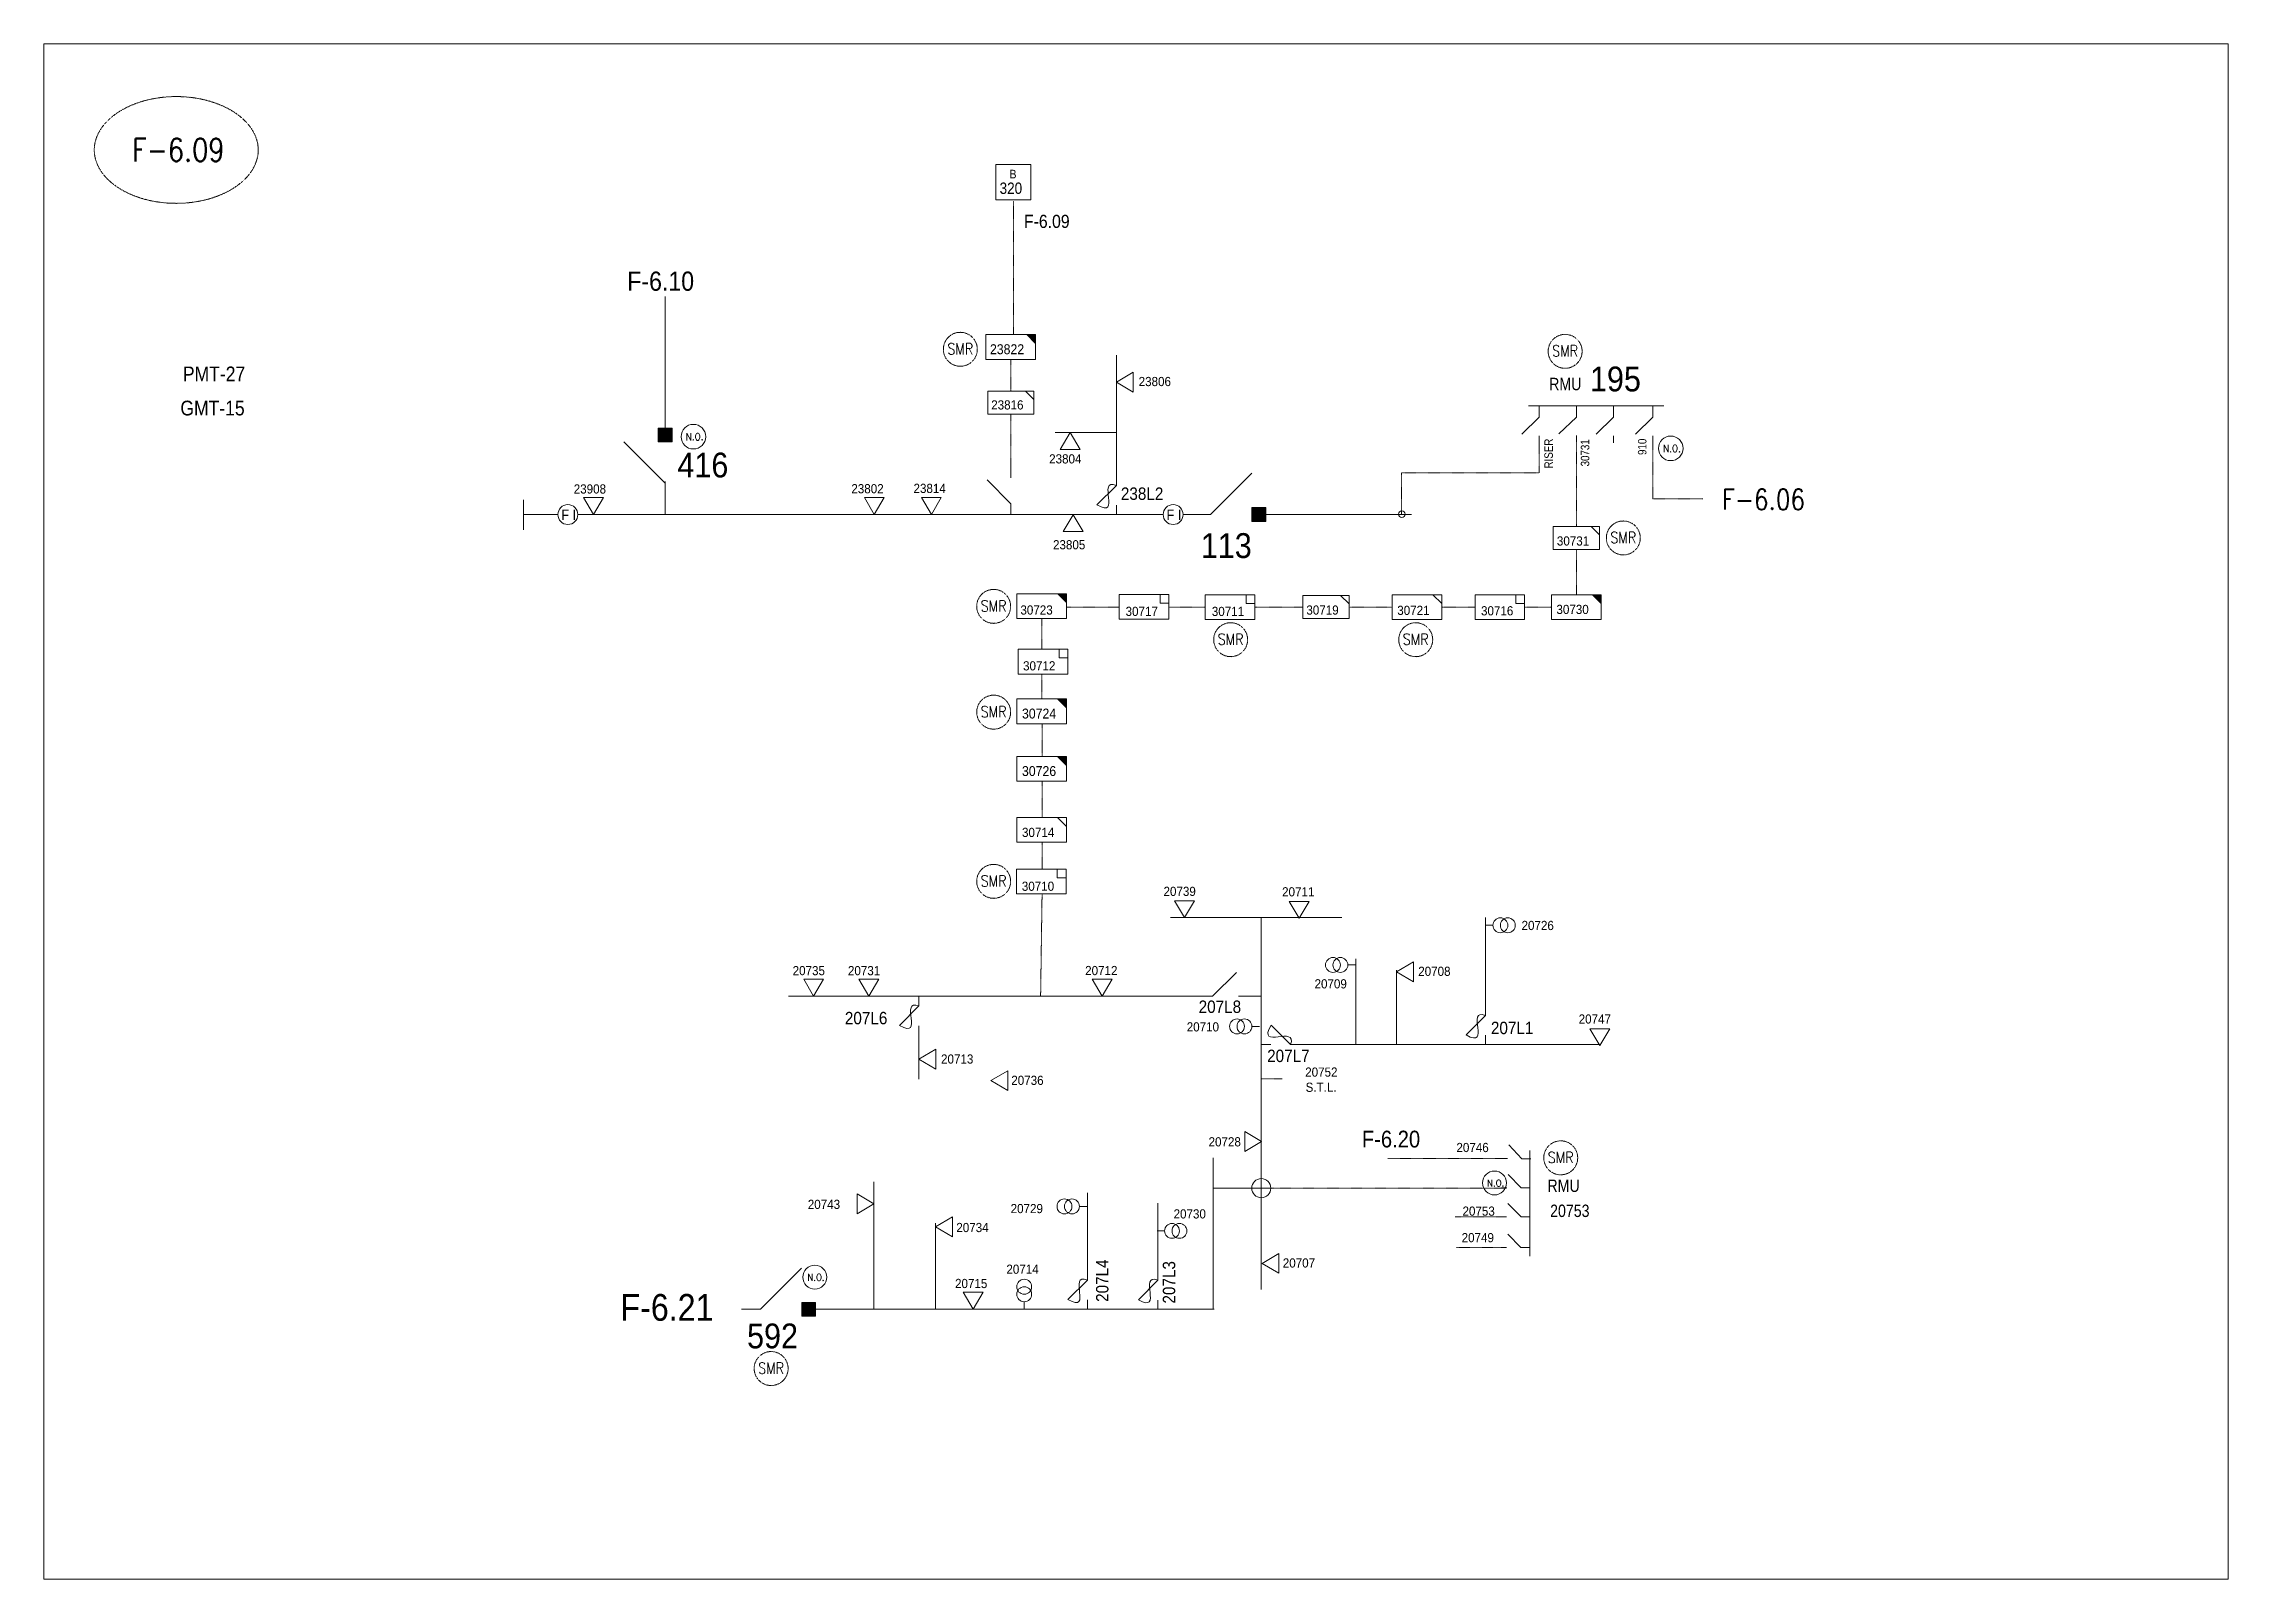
# Model space of a CAD drawing. Header units: metres. Extents: x 65984 to 144644, y -19036 to 23726.
# Drawn here: x 101588 to 102468, y 9040 to 9659 of the extents above; entities that cross this region are included whole.
import ezdxf
from ezdxf.enums import TextEntityAlignment as Align

# ---------------------------------------------------------------- set-up
doc = ezdxf.new("R2010")
doc.units = ezdxf.units.M
doc.header["$MEASUREMENT"] = 0
doc.linetypes.add('DGN Style 3', pattern=[0.013877, 0, -0.013877])
doc.layers.get('0').update_dxf_attribs({"color": 95, "lineweight": 40})
for name, color, linetype, lineweight in [('ABS', 7, 'Continuous', 40), ('ABS NUMBER', 112, 'Continuous', 30), ('d_eos', 111, 'Continuous', 40), ('d_fco', 5, 'Continuous', 40), ('d_fco text', 95, 'Continuous', 40), ('d_oh branch', 94, 'Continuous', 40), ('d_switch', 95, 'Continuous', 40), ('d_tf', 1, 'Continuous', 40), ('d_tf no', 6, 'Continuous', 40), ('d_tf_200', 1, 'Continuous', 40), ('d_ug cable', 95, 'Continuous', 40), ('d_unit sub', 7, 'Continuous', 40), ('EARTH FAULT INDICATOR', 95, 'Continuous', 40), ('FDR  2  17', 98, 'Continuous', 40), ('fedr no', 95, 'Continuous', 40), ('GRID STATION  04', 7, 'Continuous', 40), ('GRID STATION 01', 7, 'Continuous', 40), ('Level 37', 7, 'Continuous', 0), ('O H MAIN FEEDER', 4, 'Continuous', 100), ('SW N O', 114, 'Continuous', 30)]:
    doc.layers.add(name, color=color, linetype=linetype, lineweight=lineweight)
doc.styles.add('NASKHF', font='naskhf.shx', dxfattribs={"height": 8})
doc.styles.add('Style-Andalus', font='andlso.ttf')
doc.styles.add('Style-Arial', font='arial.ttf')
doc.styles.add('Style-ENGINEERING', font='ENGINEERING.shx')
doc.styles.add('Style-msdefault', font='msdefault.shx')
doc.styles.add('Style-STANDARD', font='STANDARD.shx')

msp = doc.modelspace()

# ---------------------------------------------------------------- texts
at = {"layer": 'ABS NUMBER', "color": 2, "lineweight": 13, "style": 'Style-Arial', "width": 0.88}
for s, p in [('416', (101843.23, 9494.21)), ('592', (101871.29, 9143.43))]:
    msp.add_text(s, height=10, dxfattribs=at).set_placement(p, align=Align.TOP_LEFT)
at = {"layer": 'ABS NUMBER', "color": 7, "lineweight": 13, "style": 'Style-Arial', "width": 0.88}
msp.add_text('113', height=10, dxfattribs=at).set_placement((102054.07, 9461.76), align=Align.TOP_LEFT)
at = {"layer": 'd_fco text', "color": 94, "linetype": 'Continuous', "lineweight": 13, "style": 'Style-msdefault', "width": 0.92}
for s, p in [('238L2', (102021.86, 9480.17)), ('207L6', (101910.69, 9268.96)), ('207L8', (102053.19, 9273.53)), ('207L1', (102170.91, 9264.98)), ('207L7', (102080.77, 9253.74))]:
    msp.add_text(s, height=5, dxfattribs=at).set_placement(p, align=Align.TOP_LEFT)
for s, p in [('207L4', (102011.85, 9152.14)), ('207L3', (102038.75, 9151.47))]:
    msp.add_text(s, height=5, rotation=90, dxfattribs=at).set_placement(p, align=Align.TOP_LEFT)
at = {"layer": 'd_switch', "color": 7, "linetype": 'Continuous', "lineweight": 13, "insert": (101982.82, 9589.99), "char_height": 5.2887, "attachment_point": 1, "style": 'NASKHF'}
msp.add_mtext('\\Fmsdefault;\\H1x;\\W0.9;F-6.09\\P', dxfattribs=at)
at = {"layer": 'd_switch', "color": 55, "linetype": 'Continuous', "lineweight": 13, "attachment_point": 1, "style": 'NASKHF'}
for s, insert, char_height in [('\\Fmsdefault;\\H1x;\\W0.9;F-6.10', (101823.03, 9567.13), 7.7408), ('\\Fmsdefault;\\H1x;\\W0.9;F-6.20\\P', (102118.92, 9221.1), 6.7502), ('\\Fmsdefault;\\H1x;\\W0.9;F-6.21\\P', (101820.3, 9155.32), 10.7696)]:
    msp.add_mtext(s, dxfattribs=dict(at, insert=insert, char_height=char_height))
at = {"layer": 'd_tf no', "color": 2, "lineweight": 13, "style": 'Style-msdefault'}
for s, height, width, p in [('23822', 4, 0.925, (101969.13, 9537.85)), ('30723', 3.7, 0.945946, (101981.39, 9432.68)), ('30711', 3.7, 0.945946, (102058.49, 9432.1)), ('30721', 3.7, 0.945946, (102133.18, 9432.52)), ('30724', 4, 0.925, (101982.03, 9391.11)), ('30710', 3.7, 0.945946, (101981.96, 9321.41)), ('20746', 3.7, 0.945946, (102157.02, 9216.18)), ('20753', 3.7, 0.945946, (102159.46, 9190.55)), ('20749', 3.7, 0.945946, (102159.11, 9179.87))]:
    msp.add_text(s, height=height, dxfattribs=dict(at, width=width)).set_placement(p, align=Align.TOP_LEFT)
at = {"layer": 'd_tf no', "color": 94, "linetype": 'Continuous', "lineweight": 13, "style": 'Style-msdefault', "width": 0.945946}
for s, p in [('23806', (102029.02, 9524.69)), ('23816', (101969.63, 9515.28)), ('23804', (101992.97, 9493.54)), ('23908', (101801.48, 9481.42)), ('23802', (101913.29, 9481.52)), ('23814', (101938.33, 9481.65)), ('23805', (101994.52, 9458.95)), ('30719', (102096.57, 9432.65))]:
    msp.add_text(s, height=3.7, dxfattribs=at).set_placement(p, align=Align.TOP_LEFT)
at = {"layer": 'd_tf no', "color": 2, "linetype": 'Continuous', "lineweight": 13, "style": 'Style-msdefault', "width": 0.945946}
msp.add_text('30731', height=3.7, dxfattribs=at).set_placement((102197.48, 9460.48), align=Align.TOP_LEFT)
at = {"layer": 'd_tf no', "color": 94, "lineweight": 13, "style": 'Style-msdefault'}
for s, height, width, p in [('30717', 3.7, 0.945946, (102023.75, 9432.12)), ('30716', 3.7, 0.945946, (102166.92, 9432.35)), ('30730', 3.7, 0.945946, (102197.3, 9432.9)), ('30712', 3.7, 0.945946, (101982.46, 9410.18)), ('30726', 4, 0.925, (101982.03, 9367.95)), ('30714', 3.7, 0.945946, (101982.03, 9343.09)), ('20739', 3.7, 0.945946, (102039.03, 9319.34)), ('20711', 3.7, 0.945946, (102086.8, 9319.16)), ('20726', 3.7, 0.945946, (102183.24, 9305.61)), ('20735', 3.7, 0.945946, (101889.65, 9287.41)), ('20731', 3.7, 0.945946, (101911.91, 9287.41)), ('20712', 3.7, 0.945946, (102007.47, 9287.45)), ('20708', 3.7, 0.945946, (102141.63, 9287.15)), ('20747', 3.7, 0.945946, (102206.25, 9267.93)), ('20710', 3.7, 0.945946, (102048.38, 9264.77)), ('20736', 3.7, 0.945946, (101977.71, 9243.24)), ('20752', 3.7, 0.945946, (102096.1, 9246.55)), ('S.T.L.', 3.7, 0.945946, (102096.26, 9240.45)), ('20743', 3.7, 0.945946, (101895.75, 9193.28)), ('20729', 3.7, 0.945946, (101977.45, 9191.58)), ('20734', 3.7, 0.945946, (101955.58, 9183.95)), ('20707', 3.7, 0.945946, (102087.08, 9169.68)), ('20715', 3.7, 0.945946, (101955.06, 9161.41)), ('20714', 3.7, 0.945946, (101975.74, 9167.16))]:
    msp.add_text(s, height=height, dxfattribs=dict(at, width=width)).set_placement(p, align=Align.TOP_LEFT)
at = {"layer": 'd_tf no', "color": 94, "lineweight": 13, "style": 'Style-msdefault', "width": 0.945946}
for s, p in [('20709', (102112.88, 9282.1)), ('20728', (102070.19, 9218.47)), ('20730', (102056.1, 9189.44))]:
    msp.add_text(s, height=3.7, dxfattribs=at).set_placement(p, align=Align.TOP_RIGHT)
msp.add_text('20713', height=3.7, dxfattribs=at).set_placement((101949.42, 9248.11))
at = {"layer": 'd_tf no', "color": 1, "linetype": 'Continuous', "lineweight": 40, "ltscale": 0.684782, "char_height": 4.5071, "attachment_point": 5, "line_spacing_factor": 1.2, "style": 'Style-STANDARD'}
for insert in [(101957.19, 9535.99), (102200.79, 9535.17), (102224.23, 9460), (101970.61, 9432.45), (102066.07, 9419.03), (102140.61, 9419.03), (101970.61, 9389.85), (101970.61, 9321.69), (102199.02, 9210.34), (101880.97, 9125.47)]:
    msp.add_mtext('\\H1x;\\W0.909091;SMR\\P', dxfattribs=dict(at, insert=insert))
at = {"layer": 'fedr no', "color": 6, "linetype": 'Continuous', "lineweight": 13, "style": 'Style-STANDARD', "width": 0.909091}
msp.add_text('F-6.09', height=9.19, dxfattribs=at).set_placement((101642.23, 9616.11), align=Align.MIDDLE_CENTER)
at = {"layer": 'fedr no', "color": 55, "linetype": 'Continuous', "lineweight": 13, "style": 'Style-STANDARD', "width": 0.909091}
msp.add_text('F-6.06', height=8.271, dxfattribs=at).set_placement((102280.68, 9475.37), align=Align.MIDDLE_CENTER)
at = {"layer": 'GRID STATION  04', "color": 94, "linetype": 'Continuous', "lineweight": 13, "style": 'Style-msdefault', "width": 0.888889}
for s, height, p in [('320', 4.582, (101973.01, 9602.99)), ('B', 3.47, (101977.06, 9608.12))]:
    msp.add_text(s, height=height, dxfattribs=at).set_placement(p, align=Align.TOP_LEFT)
at = {"layer": 'GRID STATION 01', "linetype": 'Continuous', "lineweight": 13, "style": 'Style-msdefault', "width": 0.888889}
for s, p in [('PMT-27', (101644.04, 9528.89)), ('GMT-15', (101643.03, 9515.12))]:
    msp.add_text(s, height=5.94, dxfattribs=at).set_placement(p, align=Align.TOP_LEFT)
at = {"layer": 'Level 37', "color": 2, "linetype": 'Continuous', "lineweight": 13, "style": 'Style-msdefault', "width": 0.854701}
for s, p in [('RMU', (102200.86, 9521.84)), ('RMU', (102200.16, 9198.94)), ('20753', (102202.69, 9188.83))]:
    msp.add_text(s, height=4.993, dxfattribs=at).set_placement(p, align=Align.MIDDLE_CENTER)
at = {"layer": 'Level 37', "color": 2, "linetype": 'Continuous', "lineweight": 13, "style": 'Style-Arial', "width": 0.88}
msp.add_text('195', height=10, dxfattribs=at).set_placement((102210.81, 9528.86), align=Align.TOP_LEFT)
at = {"layer": 'Level 37', "color": 7, "linetype": 'Continuous', "lineweight": 13, "style": 'Style-ENGINEERING', "width": 0.857143}
for s, p in [('RISER', (102195.86, 9499.84)), ('30731', (102210.55, 9499.59)), ('910', (102233.55, 9499.84))]:
    msp.add_text(s, height=3.43, rotation=90, dxfattribs=at).set_placement(p, align=Align.RIGHT)

# ---------------------------------------------------------------- blocks, each defined once
blk = doc.blocks.new('TF_8')
at = {"color": 0, "linetype": 'ByBlock', "lineweight": -2}
blk.add_line((6.3, 4.95), (9.9, 1.35), dxfattribs=at)
blk.add_3dface([(-10.1, 4.95), (9.9, 4.95), (9.9, -5.05), (-10.1, -5.05)], dxfattribs=at)
blk = doc.blocks.new('SS')
at = {"color": 0, "linetype": 'ByBlock', "lineweight": -2, "flags": 128}
blk.add_lwpolyline([(6.95, 4.25), (10.45, 4.25), (10.45, 0.75)], close=True, dxfattribs=at)
at = {"color": 0, "linetype": 'ByBlock', "lineweight": -2, "extrusion": (0, 0, -1)}
blk.add_solid([(-6.95, 4.25), (-10.45, 4.25), (-10.45, 0.75)], dxfattribs=at)
at = {"color": 0, "linetype": 'ByBlock', "lineweight": -2}
blk.add_3dface([(-9.55, 4.25), (10.45, 4.25), (10.45, -5.75), (-9.55, -5.75)], dxfattribs=at)
blk = doc.blocks.new('TF3')
at = {"color": 0, "linetype": 'ByBlock', "lineweight": -2}
for p, q in [((11.3, 9), (18.3, 9)), ((18.3, 9), (18.3, 2))]:
    blk.add_line(p, q, dxfattribs=at)
at = {"color": 0, "linetype": 'ByBlock', "lineweight": -2, "flags": 128}
blk.add_lwpolyline([(18.3, 2), (11.3, 2), (11.3, 9)], dxfattribs=at)
at = {"color": 0, "linetype": 'ByBlock', "lineweight": -2}
blk.add_3dface([(-21.7, 9), (18.3, 9), (18.3, -11), (-21.7, -11)], dxfattribs=at)
blk = doc.blocks.new('*U1147')
at = {"layer": 'SW N O', "color": 91, "lineweight": 13, "ltscale": 0.426762}
blk.add_circle((0, 0), 16.8, dxfattribs=at)
at = {"layer": 'SW N O', "color": 91, "lineweight": 13, "style": 'Style-STANDARD'}
blk.add_text('N.O.', height=9.6, dxfattribs=at).set_placement((1.7, -0.2), align=Align.MIDDLE_CENTER)
blk = doc.blocks.new('ABS2_1_1')
at = {"color": 0, "linetype": 'ByBlock', "lineweight": -2, "ltscale": 500}
for q in [(-29900, 43500), (0, 0)]:
    blk.add_line((0, 13600), q, dxfattribs=at)
at = {"color": 0, "linetype": 'ByBlock', "lineweight": -2, "ltscale": 500, "flags": 128}
for points in [[(5000, 43600), (-5000, 43600), (-5000, 53600), (5000, 53600)], [(3791, 49653), (3791, 49653), (3791, 49653)]]:
    blk.add_lwpolyline(points, close=True, dxfattribs=at)
at = {"color": 0, "linetype": 'ByBlock', "lineweight": -2, "ltscale": 500}
for points in [[(5000, 43600), (-5000, 43600), (5000, 53600), (-5000, 53600)], [(3791, 49653), (3791, 49653), (3791, 49653)]]:
    blk.add_solid(points, dxfattribs=at)
blk = doc.blocks.new('*U1148')
at = {"layer": 'EARTH FAULT INDICATOR', "color": 94, "linetype": 'Continuous', "lineweight": 13}
blk.add_circle((0.02, 0.13), 4, dxfattribs=at)
at = {"layer": 'EARTH FAULT INDICATOR', "color": 94, "lineweight": 13, "style": 'Style-Andalus', "width": 0.9}
blk.add_text('F I', height=4.234, dxfattribs=at).set_placement((-2.61, 2.11), align=Align.TOP_LEFT)
blk = doc.blocks.new('FUSE01')
at = {"color": 0, "linetype": 'ByBlock', "lineweight": -2}
blk.add_line((0, -17.15), (0, -22.55), dxfattribs=at)
at = {"color": 0, "linetype": 'ByBlock', "lineweight": -2, "flags": 128}
blk.add_lwpolyline([(0, 0.05), (0, -5.75), (-11.2, -16.95)], dxfattribs=at)
at = {"color": 0, "linetype": 'ByBlock', "lineweight": -2}
blk.add_open_spline([(-11.2, -16.95), (3.4, -25.35), (-11.6, -1.35), (0, -5.75)], degree=3, dxfattribs=at)
blk = doc.blocks.new('exist.us-1000kva')
at = {"color": 0, "linetype": 'ByBlock', "lineweight": -2, "flags": 128}
blk.add_lwpolyline([(40, 12.9), (32.8, 20), (40, 20)], close=True, dxfattribs=at)
at = {"color": 0, "linetype": 'ByBlock', "lineweight": -2, "extrusion": (0, 0, -1)}
blk.add_solid([(-40, 12.9), (-32.8, 20), (-40, 20)], dxfattribs=at)
at = {"color": 0, "linetype": 'ByBlock', "lineweight": -2, "xscale": 2, "yscale": 2}
blk.add_blockref('TF_8', (20.2, 10.1), dxfattribs=at)
blk = doc.blocks.new('*U1149')
at = {"layer": 'SW N O', "color": 3, "lineweight": 13, "ltscale": 0.426762}
blk.add_circle((0, 0), 16.8, dxfattribs=at)
at = {"layer": 'SW N O', "color": 3, "lineweight": 13, "style": 'Style-STANDARD'}
blk.add_text('N.O.', height=9.6, dxfattribs=at).set_placement((1.7, -0.2), align=Align.MIDDLE_CENTER)
blk = doc.blocks.new('TRA1_985')
at = {"layer": 'd_tf', "color": 94, "linetype": 'Continuous', "lineweight": 13, "ltscale": 0.000392162, "flags": 128}
blk.add_lwpolyline([(10, -17), (0, 0), (-10, -17)], close=True, dxfattribs=at)
blk = doc.blocks.new('TRA1_984')
at = {"layer": 'd_tf', "color": 94, "linetype": 'Continuous', "lineweight": 13, "ltscale": 0.000392162, "xscale": 1.000046564039522, "yscale": 1.000046564039522, "zscale": 1.000046564039522, "rotation": 180}
blk.add_blockref('TRA1_985', (0, 0), dxfattribs=at)
blk = doc.blocks.new('TFU_118')
at = {"layer": 'd_tf_200', "color": 94, "linetype": 'Continuous', "lineweight": 13}
blk.add_line((0, 10), (0, 0), dxfattribs=at)
at = {"layer": 'd_tf_200', "color": 94, "linetype": 'Continuous', "lineweight": 13, "extrusion": (0, 0, -1)}
for centre in [(0, 30), (0, 20)]:
    blk.add_circle(centre, 10, dxfattribs=at)
blk = doc.blocks.new('*U3603')
at = {"layer": 'ABS', "color": 94, "linetype": 'Continuous', "lineweight": 13, "ltscale": 0.176941}
for p, q in [((-8.3, 9.1), (-8.3, 16.6)), ((-8.3, 9.1), (8.3, -7.6)), ((-8.3, -16.6), (-8.3, -9))]:
    blk.add_line(p, q, dxfattribs=at)
blk = doc.blocks.new('TRA1_1503')
at = {"layer": 'd_tf', "color": 94, "linetype": 'Continuous', "lineweight": 13, "ltscale": 0.000359776, "flags": 128}
blk.add_lwpolyline([(9.9, -17), (-0.1, 0), (-10.1, -17)], close=True, dxfattribs=at)
blk = doc.blocks.new('TRA1_1502')
at = {"layer": 'd_tf', "color": 94, "linetype": 'Continuous', "lineweight": 13, "ltscale": 0.000359776, "xscale": 1.000046564039524, "yscale": 1.000046564039524, "zscale": 1.000046564039524, "rotation": 180}
blk.add_blockref('TRA1_1503', (0, 0), dxfattribs=at)
blk = doc.blocks.new('TRA1_1505')
at = {"layer": 'd_tf', "color": 94, "linetype": 'Continuous', "lineweight": 13, "ltscale": 0.000355616, "flags": 128}
blk.add_lwpolyline([(10, -17), (0, 0), (-10, -17)], close=True, dxfattribs=at)
blk = doc.blocks.new('TRA1_1504')
at = {"layer": 'd_tf', "color": 94, "linetype": 'Continuous', "lineweight": 13, "ltscale": 0.000355616, "xscale": 1.000046564039523, "yscale": 1.000046564039523, "zscale": 1.000046564039523, "rotation": 180}
blk.add_blockref('TRA1_1505', (0, 0), dxfattribs=at)
blk = doc.blocks.new('TRA1_1507')
at = {"layer": 'd_tf', "color": 94, "linetype": 'Continuous', "lineweight": 13, "ltscale": 0.000355616, "flags": 128}
blk.add_lwpolyline([(10, -17), (0, 0), (-10, -17)], close=True, dxfattribs=at)
blk = doc.blocks.new('TRA1_1506')
at = {"layer": 'd_tf', "color": 94, "linetype": 'Continuous', "lineweight": 13, "ltscale": 0.000355616, "xscale": 1.000046564039523, "yscale": 1.000046564039523, "zscale": 1.000046564039523, "rotation": 180}
blk.add_blockref('TRA1_1507', (0, 0), dxfattribs=at)
blk = doc.blocks.new('*U1151')
at = {"layer": 'SW N O', "color": 3, "lineweight": 13, "ltscale": 0.426762}
blk.add_circle((0, 0), 16.8, dxfattribs=at)
at = {"layer": 'SW N O', "color": 3, "lineweight": 13, "style": 'Style-STANDARD'}
blk.add_text('N.O.', height=9.6, dxfattribs=at).set_placement((1.7, -0.2), align=Align.MIDDLE_CENTER)
blk = doc.blocks.new('*U4280')
at = {"layer": 'SW N O', "color": 91, "lineweight": 13, "ltscale": 0.426762}
blk.add_circle((0, 0), 16.8, dxfattribs=at)
at = {"layer": 'SW N O', "color": 91, "lineweight": 13, "style": 'Style-STANDARD'}
blk.add_text('N.O.', height=9.6, dxfattribs=at).set_placement((1.7, -0.2), align=Align.MIDDLE_CENTER)

# ---------------------------------------------------------------- linework, layer by layer
at = {"layer": 'd_eos', "color": 2, "linetype": 'Continuous', "lineweight": 13, "ltscale": 0.478599}
for p, q in [((102240.51, 9513.07), (102185.99, 9513.07)), ((102190.34, 9513.07), (102190.34, 9508.42)), ((102205.33, 9513.17), (102205.33, 9508.52)), ((102220.33, 9513.07), (102220.33, 9508.42)), ((102236.14, 9513.07), (102236.14, 9508.42)), ((102190.34, 9508.42), (102183.34, 9501.63)), ((102205.33, 9508.52), (102198.33, 9501.73)), ((102220.33, 9508.42), (102213.33, 9501.63)), ((102236.14, 9508.42), (102229.14, 9501.63))]:
    msp.add_line(p, q, dxfattribs=at)
at = {"layer": 'd_eos', "color": 94, "linetype": 'Continuous', "lineweight": 13, "ltscale": 0.478599}
for p, q in [((102190.34, 9500.98), (102190.34, 9498.16)), ((102205.33, 9501.08), (102205.33, 9498.26)), ((102220.33, 9500.98), (102220.33, 9498.16)), ((102236.14, 9500.98), (102236.14, 9498.16))]:
    msp.add_line(p, q, dxfattribs=at)
at = {"layer": 'd_eos', "color": 2, "linetype": 'Continuous', "lineweight": 13, "ltscale": 0.408271}
for p, q in [((102183.39, 9209.79), (102178.19, 9215.34)), ((102186.6, 9170.62), (102186.6, 9213.12)), ((102177.59, 9209.9), (102175.39, 9209.94)), ((102187.01, 9209.72), (102183.39, 9209.79)), ((102177.33, 9198.04), (102175.13, 9198.04)), ((102183.13, 9198.04), (102177.83, 9203.5)), ((102186.75, 9198.04), (102183.13, 9198.04)), ((102183.05, 9186.35), (102177.76, 9191.81)), ((102177.25, 9186.35), (102175.05, 9186.35)), ((102182.98, 9174.02), (102177.68, 9179.48)), ((102186.68, 9186.35), (102183.05, 9186.35)), ((102177.17, 9174.02), (102174.97, 9174.02)), ((102186.6, 9174.02), (102182.98, 9174.02))]:
    msp.add_line(p, q, dxfattribs=at)
at = {"layer": 'd_oh branch', "color": 94, "linetype": 'Continuous', "lineweight": 13}
for p, q in [((102020.03, 9485.08), (102020.05, 9533.52)), ((102020.03, 9502.29), (101995.44, 9502.29)), ((102041.8, 9306.97), (102110.85, 9306.97)), ((102078.42, 9306.97), (102078.42, 9157.07)), ((102168.76, 9271.57), (102168.76, 9306.91)), ((102116.51, 9255.75), (102116.51, 9290.36)), ((102132.89, 9255.77), (102132.89, 9285.79)), ((102055.58, 9275.28), (101887.97, 9275.28)), ((102078.42, 9275.28), (102072.49, 9275.28)), ((101940.54, 9263.15), (101940.54, 9241.91)), ((102092.99, 9255.75), (102214.81, 9255.75)), ((102059.04, 9198), (102059.04, 9210.18)), ((101922.41, 9149.2), (101922.41, 9200.44)), ((102008.39, 9165.01), (102008.39, 9196.08)), ((102036.74, 9164.9), (102036.74, 9191.92)), ((101947.25, 9149.19), (101947.25, 9183.8))]:
    msp.add_line(p, q, dxfattribs=at)
msp.add_circle((102078.42, 9197.95), 3.84, dxfattribs=at)
at = {"layer": 'd_ug cable', "color": 94, "linetype": 'DGN Style 3', "lineweight": 13}
for p, q in [((101977.51, 9531.73), (101977.51, 9518.96)), ((101977.55, 9487.74), (101977.55, 9509.72)), ((101989.97, 9415.24), (101989.97, 9427.34)), ((102021.17, 9431.97), (102000, 9431.97)), ((101989.97, 9394.99), (101989.97, 9405.01)), ((102078.27, 9242), (102086.78, 9242))]:
    msp.add_line(p, q, dxfattribs=at)
at = {"layer": 'd_ug cable', "color": 2, "linetype": 'DGN Style 3', "lineweight": 13}
for p, q in [((102175.92, 9209.95), (102129.42, 9209.95)), ((102176.19, 9186.35), (102156.51, 9186.35)), ((102176.75, 9174.02), (102157.07, 9174.02))]:
    msp.add_line(p, q, dxfattribs=at)
at = {"layer": 'd_ug cable', "color": 94, "linetype": 'DGN Style 3', "lineweight": 13, "flags": 128}
for points in [[(101978.59, 9541.77), (101978.59, 9541.77), (101978.59, 9595.53), (101978.59, 9595.53)], [(102134.93, 9469.26), (102134.93, 9486.09), (102190.34, 9486.09), (102190.34, 9498.16)], [(102205.33, 9464.49), (102205.33, 9498.26)], [(102236.14, 9498.16), (102236.14, 9475.55), (102256.24, 9475.55)], [(102205.33, 9436.99), (102205.33, 9455.16)], [(102055.84, 9431.99), (102041.16, 9431.99)], [(102095.09, 9431.99), (102075.84, 9431.99)], [(102131.12, 9431.99), (102113.75, 9431.99)], [(102164.51, 9431.99), (102151.11, 9431.99)], [(102195.34, 9431.99), (102184.5, 9431.99)], [(101990.12, 9384.99), (101990.12, 9371.82)], [(101990.12, 9361.83), (101990.12, 9347.4)], [(101990.12, 9337.2), (101990.12, 9326.44)], [(101990.12, 9316.49), (101989.53, 9275.28)], [(102082.95, 9198.01), (102082.95, 9198.01), (102177.26, 9198.01)]]:
    msp.add_lwpolyline(points, dxfattribs=at)
at = {"layer": 'd_ug cable', "color": 2, "linetype": 'DGN Style 3', "lineweight": 13}
for centre in [(101957.2, 9535.82), (102200.8, 9535), (102224.24, 9459.83), (101970.62, 9432.28), (102066.08, 9418.86), (102140.62, 9418.86), (101970.62, 9389.68), (101970.62, 9321.52), (102199.03, 9210.17), (101880.99, 9125.3)]:
    msp.add_circle(centre, 6.84, dxfattribs=at)
at = {"layer": 'fedr no', "color": 82, "linetype": 'DGN Style 3', "lineweight": 13, "true_color": 0x1dc70e}
msp.add_ellipse((101641.37, 9616.11), major_axis=(33.02, 0), ratio=0.651175, dxfattribs=at)
at = {"layer": 'GRID STATION  04', "color": 94, "linetype": 'Continuous', "lineweight": 13, "ltscale": 0.39177, "flags": 128}
msp.add_lwpolyline([(101971.45, 9610.23), (101971.45, 9596.07), (101985.6, 9596.07), (101985.6, 9610.23)], close=True, dxfattribs=at)
at = {"layer": 'O H MAIN FEEDER', "color": 94, "lineweight": 13, "ltscale": 0.426762}
for p, q in [((101838.28, 9504.12), (101838.28, 9557.12)), ((101838.28, 9469.26), (101838.28, 9482.52)), ((101781.26, 9463.13), (101781.26, 9475.21)), ((101795.11, 9469.3), (101781.26, 9469.3)), ((102038.91, 9469.26), (101803.11, 9469.26)), ((101803.26, 9469.26), (101803.11, 9469.26)), ((102050.42, 9469.26), (102046.91, 9469.26)), ((102138.88, 9469.26), (102077.22, 9469.26)), ((102083.18, 9198), (102059.04, 9198)), ((102059.04, 9198), (102059.04, 9149.19)), ((102059.37, 9149.19), (101898.87, 9149.19))]:
    msp.add_line(p, q, dxfattribs=at)
at = {"layer": 'O H MAIN FEEDER', "color": 140, "linetype": 'Continuous', "lineweight": 13, "flags": 128}
msp.add_lwpolyline([(101587.98, 9658.91), (102467.92, 9658.91), (102467.92, 9040.41), (101587.98, 9040.41)], close=True, dxfattribs=at)
at = {"layer": 'O H MAIN FEEDER', "color": 94, "lineweight": 13, "ltscale": 0.488306}
msp.add_circle((102134.99, 9469.37), 1.33, dxfattribs=at)

# ---------------------------------------------------------------- block references
at = {"layer": 'ABS', "color": 2, "linetype": 'Continuous', "lineweight": 13, "ltscale": 0.829472, "xscale": 0.000555747191877611, "yscale": 0.000555747191877611, "zscale": 0.0003680335276451397}
for p, rotation in [((101838.28, 9474.33), 359.9999999999998), ((101869.08, 9149.17), 269.9999999999998)]:
    msp.add_blockref('ABS2_1_1', p, dxfattribs=dict(at, rotation=rotation))
at = {"layer": 'ABS', "color": 94, "linetype": 'Continuous', "lineweight": 13, "ltscale": 0.176941, "xscale": 0.5763376204863798, "yscale": 0.5763376204863798, "zscale": 0.5763376204863798}
for p, rotation in [((101972.75, 9478.84), 180), ((102064.07, 9280.07), 90)]:
    msp.add_blockref('*U3603', p, dxfattribs=dict(at, rotation=rotation))
at = {"layer": 'ABS', "color": 7, "linetype": 'Continuous', "lineweight": 13, "ltscale": 0.829472, "xscale": 0.000555747191877611, "yscale": 0.000555747191877611, "zscale": 0.0003680335276451397, "rotation": 269.9999999999997}
msp.add_blockref('ABS2_1_1', (102050.42, 9469.26), dxfattribs=at)
at = {"layer": 'd_fco', "color": 94, "linetype": 'Continuous', "lineweight": 13, "xscale": 0.7, "yscale": 0.7, "zscale": 0.2499179648993302}
for p, rotation in [((102020.03, 9485.05), 359.9999999999999), ((101940.54, 9275.39), 359.9999999999999), ((102168.76, 9271.54), 359.9999999999999), ((102094.2, 9255.75), 269.9999999999999), ((102008.39, 9164.97), 359.9999999999999), ((102036.74, 9164.9), 359.9999999999999)]:
    msp.add_blockref('FUSE01', p, dxfattribs=dict(at, rotation=rotation))
at = {"layer": 'd_tf', "color": 94, "linetype": 'Continuous', "lineweight": 13, "ltscale": 0.000392162, "xscale": 0.4, "yscale": 0.4, "zscale": 0.4}
for p, rotation in [((102020.03, 9522.55), 270), ((102001.41, 9502.27), 180), ((101809.45, 9469.3), 359.9999999999999), ((101922.53, 9469.3), 359.9999999999999), ((101945.54, 9469.3), 359.9999999999999), ((102002.62, 9469.17), 180)]:
    msp.add_blockref('TRA1_984', p, dxfattribs=dict(at, rotation=rotation))
at = {"layer": 'd_tf', "color": 94, "linetype": 'Continuous', "lineweight": 13, "ltscale": 0.000355616, "xscale": 0.4, "yscale": 0.4, "zscale": 0.4}
msp.add_blockref('TRA1_1506', (102047.52, 9306.92), dxfattribs=at)
at = {"layer": 'd_tf', "color": 94, "linetype": 'Continuous', "lineweight": 13, "ltscale": 0.000355616, "extrusion": (0, 0, -1), "xscale": 0.4, "yscale": 0.4, "zscale": 0.4}
for name, p, rotation in [('TRA1_1506', (-102093.65, 9306.67), 359.9999999999999), ('TRA1_1504', (-102078.54, 9216.75), 270), ('TRA1_1506', (-101947.25, 9182.35), 89.99999999999997)]:
    msp.add_blockref(name, p, dxfattribs=dict(at, rotation=rotation))
at = {"layer": 'd_tf', "color": 94, "linetype": 'Continuous', "lineweight": 13, "ltscale": 0.000355616, "xscale": 0.4, "yscale": 0.4, "zscale": 0.4}
for name, p, rotation in [('TRA1_1504', (102132.87, 9285.1), 270), ('TRA1_1504', (101898.09, 9275.3), 359.9999999999999), ('TRA1_1504', (101920.34, 9275.3), 359.9999999999999), ('TRA1_1504', (102014.33, 9275.3), 359.9999999999999), ('TRA1_1504', (101940.53, 9249.93), 270), ('TRA1_1504', (101969.46, 9241.26), 270), ('TRA1_1506', (101922.39, 9191.62), 89.99999999999997), ('TRA1_1504', (102078.72, 9167.65), 270), ('TRA1_1504', (101962.37, 9149.21), 359.9999999999999)]:
    msp.add_blockref(name, p, dxfattribs=dict(at, rotation=rotation))
at = {"layer": 'd_tf', "color": 94, "linetype": 'Continuous', "lineweight": 13, "ltscale": 0.000359776, "xscale": 0.4, "yscale": 0.4, "zscale": 0.4, "rotation": 359.9999999999999}
msp.add_blockref('TRA1_1502', (102214.75, 9255.36), dxfattribs=at)
at = {"layer": 'd_tf_200', "color": 94, "linetype": 'Continuous', "lineweight": 13}
for p, xscale, yscale, zscale, rotation in [((102168.72, 9303.83), 0.2999999999999999, 0.2999999999999999, 0.2999999999999999, 269.9999999999998), ((102008.14, 9190.59), 0.3, 0.3, 0.3, 89.9999999999998), ((101982.92, 9149.23), 0.3, 0.3, 0.3, 359.9999999999998)]:
    msp.add_blockref('TFU_118', p, dxfattribs=dict(at, xscale=xscale, yscale=yscale, zscale=zscale, rotation=rotation))
at = {"layer": 'd_tf_200', "color": 94, "linetype": 'Continuous', "lineweight": 13, "extrusion": (0, 0, -1), "xscale": 0.3, "yscale": 0.3, "zscale": 0.3}
for p, rotation in [((-102116.28, 9287.85), 269.9999999999998), ((-102077.64, 9263.09), 269.9999999999999), ((-102036.46, 9180.75), 89.9999999999998)]:
    msp.add_blockref('TFU_118', p, dxfattribs=dict(at, rotation=rotation))
at = {"layer": 'd_unit sub', "color": 2, "linetype": 'Continuous', "lineweight": 13}
for name, p, xscale, yscale, zscale in [('exist.us-1000kva', (101967.52, 9531.73), 0.4998359297978459, 0.4998359297978459, 0.4267622666565712), ('TF_8', (102205.43, 9459.87), 0.9330853704042472, 0.9330853704042472, 0.212622143282644), ('SS', (101989.56, 9433.09), 0.999671859597321, 0.999671859597321, 0.2499179648993302), ('TF3', (102066.69, 9432.49), 0.4998359297986609, 0.4998359297986609, 0.2499179648993302), ('TF_8', (102141.22, 9432.04), 0.999671859597321, 0.999671859597321, 0.2499179648993302), ('exist.us-1000kva', (101979.97, 9384.99), 0.4998359297978459, 0.4998359297978459, 0.4267622666565712), ('TF3', (101990.61, 9321.94), 0.4998359297986609, 0.4998359297986609, 0.2499179648993302)]:
    msp.add_blockref(name, p, dxfattribs=dict(at, xscale=xscale, yscale=yscale, zscale=zscale))
at = {"layer": 'd_unit sub', "color": 94, "linetype": 'Continuous', "lineweight": 13}
for name, p, xscale, yscale, zscale in [('TF_8', (101977.61, 9514.39), 0.9243342999339368, 0.9243342999339368, 0.212622143282644), ('TF3', (102032.02, 9432.57), 0.4998359297986609, 0.4998359297986609, 0.2499179648993302), ('TF_8', (102104.51, 9432.04), 0.9330853704042472, 0.9330853704042472, 0.212622143282644), ('TF3', (102175.35, 9432.49), 0.4998359297986609, 0.4998359297986609, 0.2499179648993302), ('SS', (102204.88, 9432.74), 0.999671859597321, 0.999671859597321, 0.2499179648993302), ('TF3', (101991.32, 9410.51), 0.4998359297989519, 0.4998359297989519, 0.2499179648993302), ('exist.us-1000kva', (101979.97, 9361.83), 0.4998359297978459, 0.4998359297978459, 0.4267622666565712), ('TF_8', (101990.07, 9342.32), 0.999671859597321, 0.999671859597321, 0.2499179648993302)]:
    msp.add_blockref(name, p, dxfattribs=dict(at, xscale=xscale, yscale=yscale, zscale=zscale))
at = {"layer": 'EARTH FAULT INDICATOR', "color": 94, "linetype": 'Continuous', "lineweight": 13}
for p in [(101799.09, 9469.13), (102042.89, 9469.13)]:
    msp.add_blockref('*U1148', p, dxfattribs=at)
at = {"layer": 'FDR  2  17', "color": 2, "linetype": 'Continuous', "lineweight": 13, "xscale": 0.4998359297986609, "yscale": 0.4998359297986609, "zscale": 0.2499179648993302, "rotation": 0.01999999999997194}
msp.add_blockref('TF3', (101990.61, 9321.94), dxfattribs=at)
at = {"layer": 'SW N O', "color": 3, "lineweight": 13}
for name, p, xscale, yscale, zscale in [('*U1149', (101849.68, 9500.63), 0.2950694635422144, 0.2950694635422144, 0.2950694635422144), ('*U1151', (101898.57, 9162.1), 0.2867731251001515, 0.2867731251001515, 0.2867731251001515)]:
    msp.add_blockref(name, p, dxfattribs=dict(at, xscale=xscale, yscale=yscale, zscale=zscale))
at = {"layer": 'SW N O', "color": 91, "lineweight": 13}
for name, p, xscale, yscale, zscale in [('*U1147', (102243.34, 9495.93), 0.2950694635422144, 0.2950694635422144, 0.2950694635422144), ('*U4280', (102172.35, 9200.04), 0.2867731251001515, 0.2867731251001515, 0.2867731251001515)]:
    msp.add_blockref(name, p, dxfattribs=dict(at, xscale=xscale, yscale=yscale, zscale=zscale))

msp.set_redraw_order([(e.dxf.handle, doc.entitydb.next_handle()) for e in msp.query("TEXT MTEXT ATTDEF DIMENSION ARC_DIMENSION")])  # texts and dimensions are drawn at this point

doc.saveas('drawing.dxf')
